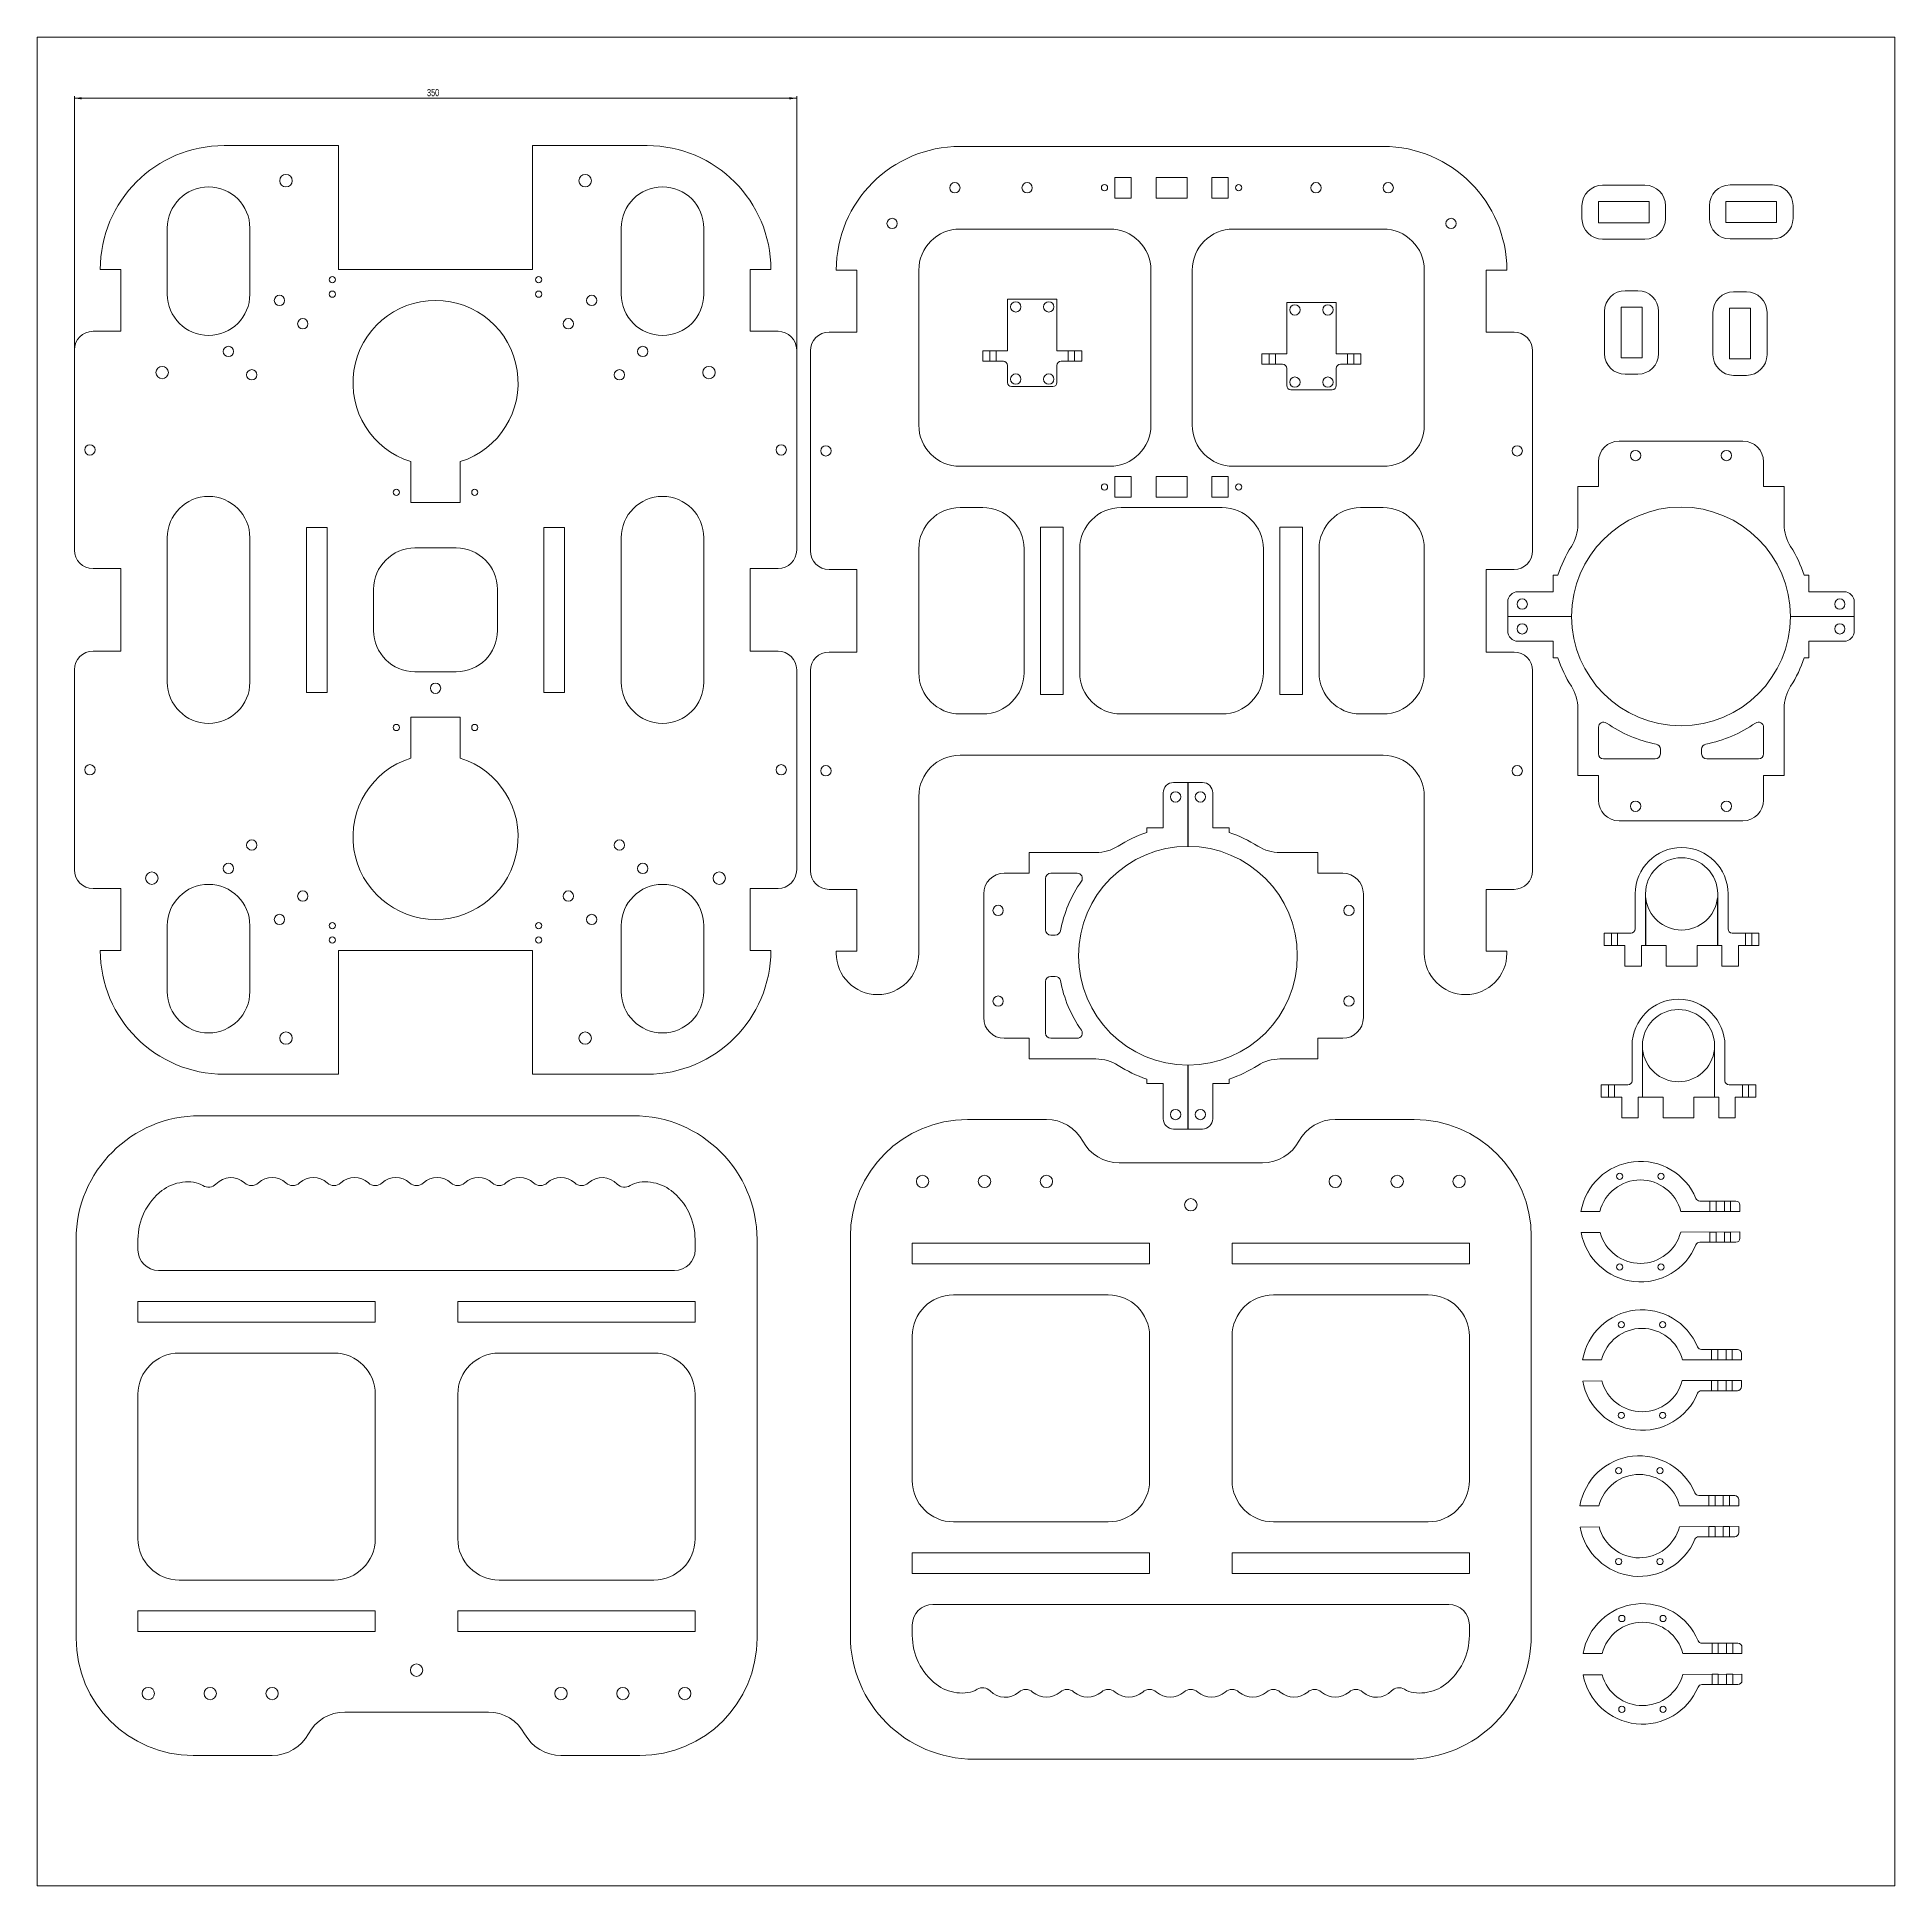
# Model space of a CAD drawing. Header units: millimetres. Extents: x 1 to 901, y 3 to 899.
import ezdxf

# ---------------------------------------------------------------- set-up
doc = ezdxf.new("R2010")
doc.units = ezdxf.units.MM
doc.styles.add('SLDTEXTSTYLE0', font='TXT', dxfattribs={"width": 0.605})
doc.dimstyles.new('SLDDIMSTYLE0', dxfattribs={"dimtxt": 3.5, "dimasz": 3.5, "dimexe": 0, "dimexo": 0.0625, "dimgap": 0.875, "dimtad": 2, "dimrnd": 1e-09, "dimzin": 12, "dimdsep": 46, "dimtxsty": 'SLDTEXTSTYLE0', "dimsah": 1, "dimcen": 0.09, "dimadec": 0, "dimazin": 3, "dimtfac": 1, "dimtdec": 3, "dimtofl": 0, "dimtmove": 0, "dimatfit": 3, "dimfxl": 0, "dimfrac": 2, "dimtolj": 1, "dimtzin": 12, "dimarcsym": 0})

msp = doc.modelspace()

# ---------------------------------------------------------------- blocks, each defined once
blk = doc.blocks.new('_D')
at = {"color": 7, "linetype": 'Continuous', "lineweight": 0}
for p, q in [((19.09, 747.17), (19.09, 870.1)), ((369.09, 869.1), (19.09, 869.1)), ((369.09, 747.17), (369.09, 870.1))]:
    blk.add_line(p, q, dxfattribs=at)
for points in [[(19.09, 869.1), (22.59, 868.56), (22.59, 869.64)], [(369.09, 869.1), (365.59, 869.64), (365.59, 868.56)]]:
    blk.add_solid(points, dxfattribs=at)
at = {"color": 7, "linetype": 'Continuous', "lineweight": 0, "insert": (189.94, 873.61), "char_height": 3.5, "attachment_point": 1, "style": 'SLDTEXTSTYLE0'}
blk.add_mtext('350', dxfattribs=at)

# ---------------------------------------------------------------- dimensions: what is measured, and where the dimension line sits
at = {"color": 7, "linetype": 'Continuous', "lineweight": 0}
dim = msp.add_linear_dim(base=(19.09, 869.097), p1=(369.09, 747.164), p2=(19.09, 747.164), dimstyle='SLDDIMSTYLE0', dxfattribs=at)
dim.commit()
dim.dimension.update_dxf_attribs({"geometry": '_D', "text_midpoint": (193.949, 869.097), "dimtype": 160})

# ---------------------------------------------------------------- linework, layer by layer
at = {"color": 7, "linetype": 'Continuous', "lineweight": 0}
for p, q in [((1.008, 898.718), (901.299, 898.718)), ((1.008, 898.718), (1.008, 2.832)), ((901.299, 898.718), (901.299, 2.832)), ((1.008, 2.832), (901.299, 2.832))]:
    msp.add_line(p, q, dxfattribs=at)
at = {"color": 7, "linetype": 'Continuous', "lineweight": 15}
for p, q in [((147.09, 846.164), (91.59, 846.164)), ((147.09, 786.164), (147.09, 846.164)), ((296.59, 846.164), (241.09, 846.164)), ((241.09, 846.164), (241.09, 786.164)), ((653.273, 845.743), (448.273, 845.743)), ((531.273, 830.743), (523.273, 830.743)), ((523.273, 830.743), (523.273, 820.743)), ((531.273, 820.743), (531.273, 830.743)), ((558.273, 830.743), (543.273, 830.743)), ((543.273, 830.743), (543.273, 820.743)), ((558.273, 820.743), (558.273, 830.743)), ((570.273, 830.743), (570.273, 820.743)), ((578.273, 830.743), (570.273, 830.743)), ((578.273, 820.743), (578.273, 830.743)), ((523.273, 820.743), (531.273, 820.743)), ((543.273, 820.743), (558.273, 820.743)), ((570.273, 820.743), (578.273, 820.743)), ((780.171, 826.998), (759.671, 826.998)), ((841.946, 827.108), (821.446, 827.108)), ((749.671, 816.998), (749.671, 810.798)), ((782.171, 818.998), (757.671, 818.998)), ((757.671, 818.998), (757.671, 808.798)), ((782.171, 808.798), (782.171, 818.998)), ((790.171, 810.798), (790.171, 816.998)), ((811.446, 817.108), (811.446, 810.908)), ((819.446, 819.108), (819.446, 808.908)), ((843.946, 819.108), (819.446, 819.108)), ((843.946, 808.908), (843.946, 819.108)), ((851.946, 810.908), (851.946, 817.108)), ((64.09, 806.164), (64.09, 774.164)), ((104.09, 774.164), (104.09, 806.164)), ((284.09, 806.164), (284.09, 774.164)), ((324.09, 774.164), (324.09, 806.164)), ((520.773, 805.743), (448.273, 805.743)), ((653.273, 805.743), (580.773, 805.743)), ((757.671, 808.798), (782.171, 808.798)), ((819.446, 808.908), (843.946, 808.908)), ((759.671, 800.798), (780.171, 800.798)), ((821.446, 800.908), (841.946, 800.908)), ((31.59, 786.164), (41.59, 786.164)), ((41.59, 786.164), (41.59, 756.164)), ((241.09, 786.164), (147.09, 786.164)), ((346.59, 786.164), (356.59, 786.164)), ((346.59, 756.164), (346.59, 786.164)), ((388.273, 785.743), (398.273, 785.743)), ((398.273, 785.743), (398.273, 755.743)), ((428.273, 785.743), (428.273, 710.743)), ((540.773, 710.743), (540.773, 785.743)), ((560.773, 785.743), (560.773, 710.743)), ((673.273, 710.743), (673.273, 785.743)), ((703.273, 785.743), (713.273, 785.743)), ((703.273, 755.743), (703.273, 785.743)), ((776.805, 775.848), (770.605, 775.848)), ((829.352, 775.327), (823.152, 775.327)), ((495.247, 771.677), (471.247, 771.677)), ((471.247, 771.677), (471.247, 746.677)), ((495.247, 746.677), (495.247, 771.677)), ((630.575, 770.184), (606.575, 770.184)), ((606.575, 770.184), (606.575, 745.184)), ((630.575, 745.184), (630.575, 770.184)), ((760.605, 765.848), (760.605, 745.348)), ((778.805, 767.848), (768.605, 767.848)), ((768.605, 767.848), (768.605, 743.348)), ((778.805, 743.348), (778.805, 767.848)), ((786.805, 745.348), (786.805, 765.848)), ((813.152, 765.327), (813.152, 744.827)), ((821.152, 767.327), (821.152, 742.827)), ((831.352, 767.327), (821.152, 767.327)), ((831.352, 742.827), (831.352, 767.327)), ((839.352, 744.827), (839.352, 765.327)), ((41.59, 756.164), (28.09, 756.164)), ((360.09, 756.164), (346.59, 756.164)), ((398.273, 755.743), (384.773, 755.743)), ((716.773, 755.743), (703.273, 755.743)), ((19.09, 747.164), (19.09, 650.164)), ((369.09, 650.164), (369.09, 747.164)), ((375.773, 746.743), (375.773, 649.743)), ((459.247, 746.677), (459.247, 741.677)), ((471.247, 746.677), (459.247, 746.677)), ((459.247, 741.677), (469.247, 741.677)), ((462.747, 746.677), (462.747, 741.677)), ((462.747, 741.677), (465.747, 741.677)), ((462.756, 746.677), (465.739, 746.677)), ((465.747, 741.677), (465.747, 746.677)), ((471.247, 739.677), (471.247, 731.377)), ((507.247, 746.677), (495.247, 746.677)), ((495.247, 731.377), (495.247, 739.677)), ((497.247, 741.677), (507.247, 741.677)), ((500.747, 746.677), (500.747, 741.677)), ((503.747, 741.677), (500.747, 741.677)), ((500.756, 746.677), (503.739, 746.677)), ((503.747, 741.677), (503.747, 746.677)), ((507.247, 741.677), (507.247, 746.677)), ((606.575, 745.184), (594.575, 745.184)), ((594.575, 745.184), (594.575, 740.184)), ((594.575, 740.184), (604.575, 740.184)), ((598.075, 745.184), (598.075, 740.184)), ((598.075, 740.184), (601.075, 740.184)), ((598.083, 745.184), (601.067, 745.184)), ((601.075, 740.184), (601.075, 745.184)), ((642.575, 745.184), (630.575, 745.184)), ((632.575, 740.184), (642.575, 740.184)), ((636.075, 745.184), (636.075, 740.184)), ((639.075, 740.184), (636.075, 740.184)), ((636.083, 745.184), (639.067, 745.184)), ((639.075, 740.184), (639.075, 745.184)), ((642.575, 740.184), (642.575, 745.184)), ((725.773, 649.743), (725.773, 746.743)), ((768.605, 743.348), (778.805, 743.348)), ((821.152, 742.827), (831.352, 742.827)), ((473.247, 729.377), (493.247, 729.377)), ((606.575, 738.184), (606.575, 729.884)), ((630.575, 729.884), (630.575, 738.184)), ((770.605, 735.348), (776.805, 735.348)), ((823.152, 734.827), (829.352, 734.827)), ((608.575, 727.884), (628.575, 727.884)), ((767.669, 702.981), (827.669, 702.981)), ((182.09, 693.007), (182.09, 673.164)), ((206.09, 673.164), (206.09, 693.007)), ((448.273, 690.743), (520.773, 690.743)), ((531.273, 685.743), (523.273, 685.743)), ((523.273, 685.743), (523.273, 675.743)), ((531.273, 675.743), (531.273, 685.743)), ((543.273, 685.743), (543.273, 675.743)), ((558.273, 685.743), (543.273, 685.743)), ((558.273, 675.743), (558.273, 685.743)), ((570.273, 685.743), (570.273, 675.743)), ((578.273, 685.743), (570.273, 685.743)), ((578.273, 675.743), (578.273, 685.743)), ((580.773, 690.743), (653.273, 690.743)), ((757.669, 680.981), (757.669, 692.981)), ((837.669, 692.981), (837.669, 680.981)), ((523.273, 675.743), (531.273, 675.743)), ((543.273, 675.743), (558.273, 675.743)), ((570.273, 675.743), (578.273, 675.743)), ((747.669, 662.579), (747.669, 680.981)), ((747.669, 680.981), (757.669, 680.981)), ((837.669, 680.981), (847.669, 680.981)), ((847.669, 680.981), (847.669, 662.579)), ((182.09, 673.164), (206.09, 673.164)), ((459.273, 670.743), (448.273, 670.743)), ((575.273, 670.743), (526.273, 670.743)), ((653.273, 670.743), (642.273, 670.743)), ((131.59, 661.164), (131.59, 581.164)), ((141.59, 661.164), (131.59, 661.164)), ((141.59, 581.164), (141.59, 661.164)), ((246.59, 661.164), (246.59, 581.164)), ((256.59, 661.164), (246.59, 661.164)), ((256.59, 581.164), (256.59, 661.164)), ((498.273, 661.243), (487.273, 661.243)), ((487.273, 661.243), (487.273, 580.243)), ((498.273, 580.243), (498.273, 661.243)), ((614.273, 661.243), (603.273, 661.243)), ((603.273, 661.243), (603.273, 580.243)), ((614.273, 580.243), (614.273, 661.243)), ((64.09, 656.164), (64.09, 586.164)), ((104.09, 586.164), (104.09, 656.164)), ((204.09, 651.164), (184.09, 651.164)), ((284.09, 656.164), (284.09, 586.164)), ((324.09, 586.164), (324.09, 656.164)), ((428.273, 650.743), (428.273, 590.743)), ((479.273, 590.743), (479.273, 650.743)), ((506.273, 650.743), (506.273, 590.743)), ((595.273, 590.743), (595.273, 650.743)), ((622.273, 650.743), (622.273, 590.743)), ((673.273, 590.743), (673.273, 650.743)), ((28.09, 641.164), (41.59, 641.164)), ((41.59, 641.164), (41.59, 601.164)), ((346.59, 601.164), (346.59, 641.164)), ((346.59, 641.164), (360.09, 641.164)), ((384.773, 640.743), (398.273, 640.743)), ((398.273, 640.743), (398.273, 600.743)), ((703.273, 600.743), (703.273, 640.743)), ((703.273, 640.743), (716.773, 640.743)), ((164.09, 631.164), (164.09, 611.164)), ((224.09, 611.164), (224.09, 631.164)), ((735.703, 629.981), (735.703, 637.981)), ((735.703, 637.981), (737.928, 637.981)), ((857.41, 637.981), (859.635, 637.981)), ((859.635, 637.981), (859.635, 629.981)), ((713.703, 618.031), (713.703, 624.981)), ((718.703, 629.981), (735.703, 629.981)), ((859.635, 629.981), (876.635, 629.981)), ((881.635, 624.981), (881.635, 618.031)), ((744.669, 618.031), (713.703, 618.031)), ((713.703, 610.981), (713.703, 617.931)), ((713.703, 617.931), (744.669, 617.931)), ((881.635, 618.031), (850.669, 618.031)), ((850.669, 617.931), (881.635, 617.931)), ((881.635, 617.931), (881.635, 610.981)), ((735.703, 605.981), (718.703, 605.981)), ((735.703, 597.981), (735.703, 605.981)), ((876.635, 605.981), (859.635, 605.981)), ((859.635, 605.981), (859.635, 597.981)), ((41.59, 601.164), (28.09, 601.164)), ((360.09, 601.164), (346.59, 601.164)), ((398.273, 600.743), (384.773, 600.743)), ((716.773, 600.743), (703.273, 600.743)), ((737.928, 597.981), (735.703, 597.981)), ((859.635, 597.981), (857.41, 597.981)), ((19.09, 592.164), (19.09, 495.164)), ((184.09, 591.164), (204.09, 591.164)), ((369.09, 495.164), (369.09, 592.164)), ((375.773, 591.743), (375.773, 494.743)), ((725.773, 494.743), (725.773, 591.743)), ((131.59, 581.164), (141.59, 581.164)), ((246.59, 581.164), (256.59, 581.164)), ((487.273, 580.243), (498.273, 580.243)), ((603.273, 580.243), (614.273, 580.243)), ((182.09, 569.164), (182.09, 549.322)), ((206.09, 569.164), (182.09, 569.164)), ((206.09, 549.322), (206.09, 569.164)), ((448.273, 570.743), (459.273, 570.743)), ((526.273, 570.743), (575.273, 570.743)), ((642.273, 570.743), (653.273, 570.743)), ((747.669, 540.981), (747.669, 573.383)), ((847.669, 573.383), (847.669, 540.981)), ((757.669, 551.481), (757.669, 564.278)), ((837.669, 564.278), (837.669, 551.481)), ((448.273, 550.743), (653.273, 550.743)), ((787.669, 553.685), (787.669, 551.481)), ((807.669, 551.481), (807.669, 553.685)), ((757.669, 540.981), (747.669, 540.981)), ((757.669, 528.981), (757.669, 540.981)), ((785.169, 548.981), (760.169, 548.981)), ((835.169, 548.981), (810.169, 548.981)), ((847.669, 540.981), (837.669, 540.981)), ((837.669, 540.981), (837.669, 528.981)), ((546.727, 515.526), (546.727, 532.526)), ((551.727, 537.526), (558.677, 537.526)), ((558.677, 537.526), (558.677, 506.56)), ((558.777, 506.56), (558.777, 537.526)), ((558.777, 537.526), (565.727, 537.526)), ((570.727, 532.526), (570.727, 515.526)), ((428.273, 454.743), (428.273, 530.743)), ((673.273, 530.743), (673.273, 454.743)), ((538.727, 513.301), (538.727, 515.526)), ((538.727, 515.526), (546.727, 515.526)), ((570.727, 515.526), (578.727, 515.526)), ((578.727, 515.526), (578.727, 513.301)), ((827.669, 518.981), (767.669, 518.981)), ((481.727, 493.56), (481.727, 503.56)), ((481.727, 503.56), (514.129, 503.56)), ((603.325, 503.56), (621.727, 503.56)), ((621.727, 503.56), (621.727, 493.56)), ((28.09, 486.164), (41.59, 486.164)), ((41.59, 486.164), (41.59, 456.164)), ((346.59, 486.164), (360.09, 486.164)), ((346.59, 456.164), (346.59, 486.164)), ((469.727, 493.56), (481.727, 493.56)), ((489.727, 466.06), (489.727, 491.06)), ((492.227, 493.56), (505.024, 493.56)), ((621.727, 493.56), (633.727, 493.56)), ((384.773, 485.743), (398.273, 485.743)), ((398.273, 485.743), (398.273, 455.743)), ((459.727, 423.56), (459.727, 483.56)), ((643.727, 483.56), (643.727, 423.56)), ((703.273, 455.743), (703.273, 485.743)), ((703.273, 485.743), (716.773, 485.743)), ((775.454, 483.536), (775.454, 466.536)), ((780.454, 458.536), (780.454, 483.536)), ((780.554, 481.667), (780.554, 458.536)), ((815.354, 458.536), (815.354, 481.667)), ((815.454, 483.536), (815.454, 458.536)), ((820.454, 466.536), (820.454, 483.536)), ((64.09, 468.164), (64.09, 436.164)), ((104.09, 436.164), (104.09, 468.164)), ((284.09, 468.164), (284.09, 436.164)), ((324.09, 436.164), (324.09, 468.164)), ((494.431, 463.56), (492.227, 463.56)), ((773.454, 464.536), (760.454, 464.536)), ((760.454, 464.536), (760.454, 458.536)), ((763.954, 464.536), (763.954, 458.536)), ((766.954, 464.536), (763.954, 464.536)), ((766.954, 458.536), (766.954, 464.536)), ((835.454, 464.536), (822.454, 464.536)), ((828.954, 464.536), (828.954, 458.536)), ((828.954, 464.536), (831.954, 464.536)), ((831.954, 458.536), (831.954, 464.536)), ((835.454, 458.536), (835.454, 464.536)), ((41.59, 456.164), (31.59, 456.164)), ((147.09, 396.164), (147.09, 456.164)), ((147.09, 456.164), (241.09, 456.164)), ((241.09, 456.164), (241.09, 396.164)), ((356.59, 456.164), (346.59, 456.164)), ((388.273, 455.743), (388.273, 454.743)), ((398.273, 455.743), (388.273, 455.743)), ((713.273, 455.743), (703.273, 455.743)), ((713.273, 454.743), (713.273, 455.743)), ((760.454, 458.536), (770.454, 458.536)), ((763.954, 458.536), (766.954, 458.536)), ((770.454, 458.536), (770.454, 448.536)), ((778.454, 448.536), (778.454, 458.536)), ((778.454, 458.536), (780.454, 458.536)), ((780.554, 458.536), (790.454, 458.536)), ((790.454, 458.536), (790.454, 448.536)), ((805.454, 448.536), (805.454, 458.536)), ((805.454, 458.536), (815.354, 458.536)), ((815.454, 458.536), (817.454, 458.536)), ((817.454, 458.536), (817.454, 448.536)), ((825.454, 448.536), (825.454, 458.536)), ((825.454, 458.536), (835.454, 458.536)), ((831.954, 458.536), (828.954, 458.536)), ((492.227, 443.56), (494.431, 443.56)), ((770.454, 448.536), (778.454, 448.536)), ((790.454, 448.536), (805.454, 448.536)), ((817.454, 448.536), (825.454, 448.536)), ((489.727, 416.06), (489.727, 441.06)), ((481.727, 413.56), (469.727, 413.56)), ((481.727, 403.56), (481.727, 413.56)), ((505.024, 413.56), (492.227, 413.56)), ((633.727, 413.56), (621.727, 413.56)), ((621.727, 413.56), (621.727, 403.56)), ((773.953, 409.996), (773.953, 392.996)), ((778.953, 384.996), (778.953, 409.996)), ((779.053, 408.128), (779.053, 384.996)), ((813.853, 384.996), (813.853, 408.128)), ((813.953, 409.996), (813.953, 384.996)), ((818.953, 392.996), (818.953, 409.996)), ((91.59, 396.164), (147.09, 396.164)), ((241.09, 396.164), (296.59, 396.164)), ((514.129, 403.56), (481.727, 403.56)), ((558.677, 400.56), (558.677, 369.593)), ((558.777, 369.593), (558.777, 400.56)), ((621.727, 403.56), (603.325, 403.56)), ((538.727, 391.593), (538.727, 393.819)), ((546.727, 391.593), (538.727, 391.593)), ((546.727, 374.593), (546.727, 391.593)), ((578.727, 391.593), (570.727, 391.593)), ((570.727, 391.593), (570.727, 374.593)), ((578.727, 393.819), (578.727, 391.593)), ((771.953, 390.996), (758.953, 390.996)), ((758.953, 390.996), (758.953, 384.996)), ((762.453, 390.996), (762.453, 384.996)), ((765.453, 390.996), (762.453, 390.996)), ((765.453, 384.996), (765.453, 390.996)), ((833.953, 390.996), (820.953, 390.996)), ((827.453, 390.996), (827.453, 384.996)), ((827.453, 390.996), (830.453, 390.996)), ((830.453, 384.996), (830.453, 390.996)), ((833.953, 384.996), (833.953, 390.996)), ((758.953, 384.996), (768.953, 384.996)), ((762.453, 384.996), (765.453, 384.996)), ((768.953, 384.996), (768.953, 374.996)), ((776.953, 374.996), (776.953, 384.996)), ((776.953, 384.996), (778.953, 384.996)), ((779.053, 384.996), (788.953, 384.996)), ((788.953, 384.996), (788.953, 374.996)), ((803.953, 374.996), (803.953, 384.996)), ((803.953, 384.996), (813.853, 384.996)), ((813.953, 384.996), (815.953, 384.996)), ((815.953, 384.996), (815.953, 374.996)), ((823.953, 374.996), (823.953, 384.996)), ((823.953, 384.996), (833.953, 384.996)), ((830.453, 384.996), (827.453, 384.996)), ((79.869, 376.029), (289.869, 376.029)), ((451.897, 374.22), (490.11, 374.22)), ((558.677, 369.593), (551.727, 369.593)), ((565.727, 369.593), (558.777, 369.593)), ((630.11, 374.22), (668.322, 374.22)), ((768.953, 374.996), (776.953, 374.996)), ((788.953, 374.996), (803.953, 374.996)), ((815.953, 374.996), (823.953, 374.996)), ((525.309, 353.22), (594.91, 353.22)), ((824.197, 334.702), (806.766, 334.702)), ((811.697, 334.702), (811.697, 329.702)), ((811.708, 334.702), (814.686, 334.702)), ((814.697, 329.702), (814.697, 334.702)), ((818.697, 334.702), (818.697, 329.702)), ((818.708, 334.702), (821.686, 334.702)), ((821.697, 329.702), (821.697, 334.702)), ((749.197, 329.702), (758.394, 329.702)), ((797.537, 329.702), (826.197, 329.702)), ((811.697, 329.702), (814.697, 329.702)), ((818.697, 329.702), (821.697, 329.702)), ((826.197, 329.702), (826.197, 332.702)), ((19.869, 122.816), (19.869, 316.029)), ((49.869, 311.029), (49.869, 316.029)), ((319.869, 316.029), (319.869, 311.029)), ((349.869, 316.029), (349.869, 122.816)), ((395.11, 124.22), (395.11, 317.432)), ((725.11, 317.432), (725.11, 124.22)), ((758.465, 319.433), (749.252, 319.396)), ((826.197, 319.702), (797.508, 319.588)), ((811.697, 319.645), (811.697, 314.702)), ((814.697, 314.702), (814.697, 319.657)), ((818.697, 319.672), (818.697, 314.702)), ((821.697, 314.702), (821.697, 319.684)), ((826.197, 316.702), (826.197, 319.702)), ((425.11, 304.22), (425.11, 314.22)), ((425.11, 314.22), (540.11, 314.22)), ((540.11, 314.22), (540.11, 304.22)), ((580.11, 314.22), (695.11, 314.22)), ((580.11, 304.22), (580.11, 314.22)), ((695.11, 314.22), (695.11, 304.22)), ((806.766, 314.702), (824.197, 314.702)), ((811.697, 314.702), (814.697, 314.702)), ((818.697, 314.702), (821.697, 314.702)), ((309.869, 301.029), (59.869, 301.029)), ((540.11, 304.22), (425.11, 304.22)), ((695.11, 304.22), (580.11, 304.22)), ((445.11, 289.22), (520.11, 289.22)), ((600.11, 289.22), (675.11, 289.22)), ((49.869, 286.029), (164.869, 286.029)), ((49.869, 276.029), (49.869, 286.029)), ((164.869, 286.029), (164.869, 276.029)), ((204.869, 286.029), (319.869, 286.029)), ((204.869, 276.029), (204.869, 286.029)), ((319.869, 286.029), (319.869, 276.029)), ((164.869, 276.029), (49.869, 276.029)), ((319.869, 276.029), (204.869, 276.029)), ((425.11, 199.22), (425.11, 269.22)), ((540.11, 269.22), (540.11, 199.22)), ((580.11, 199.22), (580.11, 269.22)), ((695.11, 269.22), (695.11, 199.22)), ((824.986, 262.78), (807.555, 262.78)), ((812.486, 262.78), (812.486, 257.78)), ((812.497, 262.78), (815.475, 262.78)), ((815.486, 257.78), (815.486, 262.78)), ((819.486, 262.78), (819.486, 257.78)), ((819.497, 262.78), (822.475, 262.78)), ((822.486, 257.78), (822.486, 262.78)), ((69.869, 261.029), (144.869, 261.029)), ((224.869, 261.029), (299.869, 261.029)), ((749.986, 257.78), (759.184, 257.78)), ((798.326, 257.78), (826.986, 257.78)), ((812.486, 257.78), (815.486, 257.78)), ((819.486, 257.78), (822.486, 257.78)), ((826.986, 257.78), (826.986, 260.78)), ((759.255, 247.51), (750.041, 247.474)), ((826.986, 247.78), (798.297, 247.666)), ((812.486, 247.722), (812.486, 242.78)), ((815.486, 242.78), (815.486, 247.734)), ((819.486, 247.75), (819.486, 242.78)), ((822.486, 242.78), (822.486, 247.762)), ((826.986, 244.78), (826.986, 247.78)), ((49.869, 171.029), (49.869, 241.029)), ((164.869, 241.029), (164.869, 171.029)), ((204.869, 171.029), (204.869, 241.029)), ((319.869, 241.029), (319.869, 171.029)), ((807.555, 242.78), (824.986, 242.78)), ((812.486, 242.78), (815.486, 242.78)), ((819.486, 242.78), (822.486, 242.78)), ((823.676, 192.002), (806.244, 192.002)), ((811.176, 192.002), (811.176, 187.002)), ((811.187, 192.002), (814.165, 192.002)), ((814.176, 187.002), (814.176, 192.002)), ((818.176, 192.002), (818.176, 187.002)), ((818.187, 192.002), (821.165, 192.002)), ((821.176, 187.002), (821.176, 192.002)), ((825.676, 187.002), (825.676, 190.002)), ((748.676, 187.002), (757.873, 187.002)), ((797.016, 187.002), (825.676, 187.002)), ((811.176, 187.002), (814.176, 187.002)), ((818.176, 187.002), (821.176, 187.002)), ((520.11, 179.22), (445.11, 179.22)), ((675.11, 179.22), (600.11, 179.22)), ((757.944, 176.733), (748.731, 176.696)), ((825.676, 177.002), (796.986, 176.888)), ((806.244, 172.002), (823.676, 172.002)), ((811.176, 176.944), (811.176, 172.002)), ((811.176, 172.002), (814.176, 172.002)), ((814.176, 172.002), (814.176, 176.956)), ((818.176, 176.972), (818.176, 172.002)), ((818.176, 172.002), (821.176, 172.002)), ((821.176, 172.002), (821.176, 176.984)), ((825.676, 174.002), (825.676, 177.002)), ((425.11, 154.22), (425.11, 164.22)), ((425.11, 164.22), (540.11, 164.22)), ((540.11, 164.22), (540.11, 154.22)), ((580.11, 154.22), (580.11, 164.22)), ((580.11, 164.22), (695.11, 164.22)), ((695.11, 164.22), (695.11, 154.22)), ((540.11, 154.22), (425.11, 154.22)), ((695.11, 154.22), (580.11, 154.22)), ((144.869, 151.029), (69.869, 151.029)), ((299.869, 151.029), (224.869, 151.029)), ((49.869, 136.029), (164.869, 136.029)), ((49.869, 126.029), (49.869, 136.029)), ((164.869, 136.029), (164.869, 126.029)), ((204.869, 126.029), (204.869, 136.029)), ((204.869, 136.029), (319.869, 136.029)), ((319.869, 136.029), (319.869, 126.029)), ((435.11, 139.22), (685.11, 139.22)), ((425.11, 124.22), (425.11, 129.22)), ((695.11, 129.22), (695.11, 124.22)), ((164.869, 126.029), (49.869, 126.029)), ((319.869, 126.029), (204.869, 126.029)), ((825.222, 120.391), (807.791, 120.391)), ((812.722, 120.391), (812.722, 115.391)), ((812.733, 120.391), (815.712, 120.391)), ((815.722, 115.391), (815.722, 120.391)), ((819.722, 120.391), (819.722, 115.391)), ((819.733, 120.391), (822.712, 120.391)), ((822.722, 115.391), (822.722, 120.391)), ((827.222, 115.391), (827.222, 118.391)), ((750.222, 115.391), (759.42, 115.391)), ((798.563, 115.391), (827.222, 115.391)), ((812.722, 115.391), (815.722, 115.391)), ((819.722, 115.391), (822.722, 115.391)), ((759.491, 105.121), (750.277, 105.085)), ((827.222, 105.391), (798.533, 105.277)), ((807.791, 100.391), (825.222, 100.391)), ((812.722, 105.333), (812.722, 100.391)), ((812.722, 100.391), (815.722, 100.391)), ((815.722, 100.391), (815.722, 105.345)), ((819.722, 105.361), (819.722, 100.391)), ((819.722, 100.391), (822.722, 100.391)), ((822.722, 100.391), (822.722, 105.373)), ((827.222, 102.391), (827.222, 105.391)), ((219.67, 87.029), (150.069, 87.029)), ((114.869, 66.029), (76.657, 66.029)), ((293.082, 66.029), (254.869, 66.029)), ((665.11, 64.22), (455.11, 64.22))]:
    msp.add_line(p, q, dxfattribs=at)
at = {"color": 7, "linetype": 'Continuous', "lineweight": 15, "flags": 128}
for points in [[(814.697, 319.657), (814.674, 319.656), (814.607, 319.656), (814.496, 319.656), (814.346, 319.655), (814.161, 319.654), (813.947, 319.654), (813.71, 319.653), (813.457, 319.652), (813.197, 319.651), (812.937, 319.65), (812.684, 319.649), (812.447, 319.648), (812.233, 319.647), (812.048, 319.646), (811.898, 319.645), (811.787, 319.645), (811.72, 319.645), (811.697, 319.645), (811.72, 319.645), (811.787, 319.645), (811.898, 319.645), (812.048, 319.646), (812.233, 319.647), (812.447, 319.648), (812.684, 319.649), (812.937, 319.65), (813.197, 319.651), (813.457, 319.652), (813.71, 319.653), (813.947, 319.654), (814.161, 319.654), (814.346, 319.655), (814.496, 319.656), (814.607, 319.656), (814.674, 319.656), (814.697, 319.657)], [(821.697, 319.684), (821.674, 319.684), (821.607, 319.684), (821.496, 319.684), (821.346, 319.683), (821.161, 319.682), (820.947, 319.681), (820.71, 319.68), (820.457, 319.679), (820.197, 319.678), (819.937, 319.677), (819.684, 319.676), (819.447, 319.675), (819.233, 319.675), (819.048, 319.674), (818.898, 319.673), (818.787, 319.673), (818.72, 319.673), (818.697, 319.672), (818.72, 319.673), (818.787, 319.673), (818.898, 319.673), (819.048, 319.674), (819.233, 319.675), (819.447, 319.675), (819.684, 319.676), (819.937, 319.677), (820.197, 319.678), (820.457, 319.679), (820.71, 319.68), (820.947, 319.681), (821.161, 319.682), (821.346, 319.683), (821.496, 319.684), (821.607, 319.684), (821.674, 319.684), (821.697, 319.684)], [(815.486, 247.734), (815.464, 247.734), (815.396, 247.734), (815.285, 247.734), (815.135, 247.733), (814.95, 247.732), (814.736, 247.731), (814.499, 247.73), (814.247, 247.729), (813.986, 247.728), (813.726, 247.727), (813.473, 247.726), (813.236, 247.725), (813.022, 247.725), (812.837, 247.724), (812.687, 247.723), (812.577, 247.723), (812.509, 247.722), (812.486, 247.722), (812.509, 247.722), (812.577, 247.723), (812.687, 247.723), (812.837, 247.724), (813.022, 247.725), (813.236, 247.725), (813.473, 247.726), (813.726, 247.727), (813.986, 247.728), (814.247, 247.729), (814.499, 247.73), (814.736, 247.731), (814.95, 247.732), (815.135, 247.733), (815.285, 247.734), (815.396, 247.734), (815.464, 247.734), (815.486, 247.734)], [(822.486, 247.762), (822.464, 247.762), (822.396, 247.762), (822.285, 247.761), (822.135, 247.761), (821.95, 247.76), (821.736, 247.759), (821.499, 247.758), (821.247, 247.757), (820.986, 247.756), (820.726, 247.755), (820.473, 247.754), (820.236, 247.753), (820.022, 247.752), (819.837, 247.752), (819.687, 247.751), (819.577, 247.751), (819.509, 247.75), (819.486, 247.75), (819.509, 247.75), (819.577, 247.751), (819.687, 247.751), (819.837, 247.752), (820.022, 247.752), (820.236, 247.753), (820.473, 247.754), (820.726, 247.755), (820.986, 247.756), (821.247, 247.757), (821.499, 247.758), (821.736, 247.759), (821.95, 247.76), (822.135, 247.761), (822.285, 247.761), (822.396, 247.762), (822.464, 247.762), (822.486, 247.762)], [(814.176, 176.956), (814.153, 176.956), (814.085, 176.956), (813.975, 176.956), (813.825, 176.955), (813.64, 176.954), (813.426, 176.953), (813.189, 176.953), (812.936, 176.951), (812.676, 176.95), (812.415, 176.949), (812.163, 176.948), (811.926, 176.947), (811.711, 176.947), (811.527, 176.946), (811.377, 176.945), (811.266, 176.945), (811.198, 176.945), (811.176, 176.944), (811.198, 176.945), (811.266, 176.945), (811.377, 176.945), (811.527, 176.946), (811.711, 176.947), (811.926, 176.947), (812.163, 176.948), (812.415, 176.949), (812.676, 176.95), (812.936, 176.951), (813.189, 176.953), (813.426, 176.953), (813.64, 176.954), (813.825, 176.955), (813.975, 176.956), (814.085, 176.956), (814.153, 176.956), (814.176, 176.956)], [(821.176, 176.984), (821.153, 176.984), (821.085, 176.984), (820.975, 176.984), (820.825, 176.983), (820.64, 176.982), (820.426, 176.981), (820.189, 176.98), (819.936, 176.979), (819.676, 176.978), (819.415, 176.977), (819.163, 176.976), (818.926, 176.975), (818.711, 176.974), (818.527, 176.974), (818.377, 176.973), (818.266, 176.973), (818.198, 176.972), (818.176, 176.972), (818.198, 176.972), (818.266, 176.973), (818.377, 176.973), (818.527, 176.974), (818.711, 176.974), (818.926, 176.975), (819.163, 176.976), (819.415, 176.977), (819.676, 176.978), (819.936, 176.979), (820.189, 176.98), (820.426, 176.981), (820.64, 176.982), (820.825, 176.983), (820.975, 176.984), (821.085, 176.984), (821.153, 176.984), (821.176, 176.984)], [(815.722, 105.345), (815.7, 105.345), (815.632, 105.345), (815.522, 105.344), (815.372, 105.344), (815.187, 105.343), (814.972, 105.342), (814.736, 105.341), (814.483, 105.34), (814.222, 105.339), (813.962, 105.338), (813.709, 105.337), (813.472, 105.336), (813.258, 105.335), (813.073, 105.335), (812.923, 105.334), (812.813, 105.334), (812.745, 105.333), (812.722, 105.333), (812.745, 105.333), (812.813, 105.334), (812.923, 105.334), (813.073, 105.335), (813.258, 105.335), (813.472, 105.336), (813.709, 105.337), (813.962, 105.338), (814.222, 105.339), (814.483, 105.34), (814.736, 105.341), (814.972, 105.342), (815.187, 105.343), (815.372, 105.344), (815.522, 105.344), (815.632, 105.345), (815.7, 105.345), (815.722, 105.345)], [(822.722, 105.373), (822.7, 105.373), (822.632, 105.373), (822.522, 105.372), (822.372, 105.372), (822.187, 105.371), (821.972, 105.37), (821.736, 105.369), (821.483, 105.368), (821.222, 105.367), (820.962, 105.366), (820.709, 105.365), (820.472, 105.364), (820.258, 105.363), (820.073, 105.362), (819.923, 105.362), (819.813, 105.361), (819.745, 105.361), (819.722, 105.361), (819.745, 105.361), (819.813, 105.361), (819.923, 105.362), (820.073, 105.362), (820.258, 105.363), (820.472, 105.364), (820.709, 105.365), (820.962, 105.366), (821.222, 105.367), (821.483, 105.368), (821.736, 105.369), (821.972, 105.37), (822.187, 105.371), (822.372, 105.372), (822.522, 105.372), (822.632, 105.373), (822.7, 105.373), (822.722, 105.373)]]:
    msp.add_lwpolyline(points, dxfattribs=at)
at = {"color": 7, "linetype": 'Continuous', "lineweight": 15}
for centre, radius in [((121.59, 829.164), 3), ((121.59, 829.164), 3), ((266.59, 829.164), 3), ((266.59, 829.164), 3), ((445.773, 825.743), 2.5), ((445.773, 825.743), 2.5), ((480.773, 825.743), 2.5), ((480.773, 825.743), 2.5), ((518.273, 825.743), 1.5), ((518.273, 825.743), 1.5), ((583.273, 825.743), 1.5), ((583.273, 825.743), 1.5), ((620.773, 825.743), 2.5), ((620.773, 825.743), 2.5), ((655.773, 825.743), 2.5), ((655.773, 825.743), 2.5), ((415.343, 808.451), 2.5), ((415.343, 808.451), 2.5), ((686.203, 808.451), 2.5), ((686.203, 808.451), 2.5), ((144.09, 781.164), 1.5), ((144.09, 781.164), 1.5), ((144.09, 774.164), 1.5), ((144.09, 774.164), 1.5), ((244.09, 781.164), 1.5), ((244.09, 781.164), 1.5), ((244.09, 774.164), 1.5), ((244.09, 774.164), 1.5), ((118.433, 771.167), 2.5), ((118.433, 771.167), 2.5), ((269.747, 771.167), 2.5), ((269.747, 771.167), 2.5), ((475.247, 768.023), 2.5), ((475.247, 768.023), 2.5), ((491.247, 768.023), 2.5), ((491.247, 768.023), 2.5), ((610.575, 766.529), 2.5), ((610.575, 766.529), 2.5), ((626.575, 766.529), 2.5), ((626.575, 766.529), 2.5), ((129.747, 759.853), 2.5), ((129.747, 759.853), 2.5), ((258.433, 759.853), 2.5), ((258.433, 759.853), 2.5), ((93.684, 746.418), 2.5), ((93.684, 746.418), 2.5), ((294.495, 746.418), 2.5), ((294.495, 746.418), 2.5), ((61.59, 736.164), 3), ((61.59, 736.164), 3), ((326.59, 736.164), 3), ((326.59, 736.164), 3), ((104.998, 735.104), 2.5), ((104.998, 735.104), 2.5), ((283.182, 735.104), 2.5), ((283.182, 735.104), 2.5), ((475.247, 733.023), 2.5), ((475.247, 733.023), 2.5), ((491.247, 733.023), 2.5), ((491.247, 733.023), 2.5), ((610.575, 731.529), 2.5), ((610.575, 731.529), 2.5), ((626.575, 731.529), 2.5), ((626.575, 731.529), 2.5), ((26.59, 698.664), 2.5), ((26.59, 698.664), 2.5), ((361.59, 698.664), 2.5), ((361.59, 698.664), 2.5), ((383.273, 698.243), 2.5), ((383.273, 698.243), 2.5), ((718.273, 698.243), 2.5), ((718.273, 698.243), 2.5), ((775.669, 695.981), 2.5), ((775.669, 695.981), 2.5), ((819.669, 695.981), 2.5), ((819.669, 695.981), 2.5), ((175.09, 678.164), 1.5), ((175.09, 678.164), 1.5), ((213.09, 678.164), 1.5), ((213.09, 678.164), 1.5), ((518.273, 680.743), 1.5), ((518.273, 680.743), 1.5), ((583.273, 680.743), 1.5), ((583.273, 680.743), 1.5), ((720.703, 623.981), 2.5), ((720.703, 623.981), 2.5), ((874.635, 623.981), 2.5), ((874.635, 623.981), 2.5), ((720.703, 611.981), 2.5), ((720.703, 611.981), 2.5), ((874.635, 611.981), 2.5), ((874.635, 611.981), 2.5), ((194.09, 583.164), 2.5), ((194.09, 583.164), 2.5), ((175.09, 564.164), 1.5), ((175.09, 564.164), 1.5), ((213.09, 564.164), 1.5), ((213.09, 564.164), 1.5), ((26.59, 543.664), 2.5), ((26.59, 543.664), 2.5), ((361.59, 543.664), 2.5), ((361.59, 543.664), 2.5), ((383.273, 543.243), 2.5), ((383.273, 543.243), 2.5), ((718.273, 543.243), 2.5), ((718.273, 543.243), 2.5), ((552.727, 530.526), 2.5), ((552.727, 530.526), 2.5), ((564.727, 530.526), 2.5), ((564.727, 530.526), 2.5), ((775.669, 525.981), 2.5), ((775.669, 525.981), 2.5), ((819.669, 525.981), 2.5), ((819.669, 525.981), 2.5), ((104.998, 507.224), 2.5), ((104.998, 507.224), 2.5), ((283.182, 507.224), 2.5), ((283.182, 507.224), 2.5), ((93.684, 495.91), 2.5), ((93.684, 495.91), 2.5), ((294.495, 495.91), 2.5), ((294.495, 495.91), 2.5), ((56.59, 491.164), 3), ((56.59, 491.164), 3), ((331.59, 491.164), 3), ((331.59, 491.164), 3), ((129.747, 482.475), 2.5), ((129.747, 482.475), 2.5), ((258.433, 482.475), 2.5), ((258.433, 482.475), 2.5), ((466.727, 475.56), 2.5), ((466.727, 475.56), 2.5), ((636.727, 475.56), 2.5), ((636.727, 475.56), 2.5), ((118.433, 471.161), 2.5), ((118.433, 471.161), 2.5), ((144.09, 468.164), 1.5), ((144.09, 468.164), 1.5), ((244.09, 468.164), 1.5), ((244.09, 468.164), 1.5), ((269.747, 471.161), 2.5), ((269.747, 471.161), 2.5), ((144.09, 461.164), 1.5), ((144.09, 461.164), 1.5), ((244.09, 461.164), 1.5), ((244.09, 461.164), 1.5), ((466.727, 431.56), 2.5), ((466.727, 431.56), 2.5), ((636.727, 431.56), 2.5), ((636.727, 431.56), 2.5), ((121.59, 413.664), 3), ((121.59, 413.664), 3), ((266.59, 413.664), 3), ((266.59, 413.664), 3), ((552.727, 376.593), 2.5), ((552.727, 376.593), 2.5), ((564.727, 376.593), 2.5), ((564.727, 376.593), 2.5), ((430.11, 344.22), 3), ((430.11, 344.22), 3), ((460.11, 344.22), 3), ((460.11, 344.22), 3), ((490.11, 344.22), 3), ((490.11, 344.22), 3), ((630.11, 344.22), 3), ((630.11, 344.22), 3), ((660.11, 344.22), 3), ((660.11, 344.22), 3), ((690.11, 344.22), 3), ((690.11, 344.22), 3), ((767.966, 346.702), 1.5), ((767.966, 346.702), 1.5), ((787.966, 346.702), 1.5), ((787.966, 346.702), 1.5), ((560.11, 332.887), 3), ((560.11, 332.887), 3), ((767.966, 302.702), 1.5), ((767.966, 302.702), 1.5), ((787.966, 302.702), 1.5), ((787.966, 302.702), 1.5), ((768.755, 274.78), 1.5), ((768.755, 274.78), 1.5), ((788.755, 274.78), 1.5), ((788.755, 274.78), 1.5), ((768.755, 230.78), 1.5), ((768.755, 230.78), 1.5), ((788.755, 230.78), 1.5), ((788.755, 230.78), 1.5), ((767.444, 204.002), 1.5), ((767.444, 204.002), 1.5), ((787.444, 204.002), 1.5), ((787.444, 204.002), 1.5), ((767.444, 160.002), 1.5), ((767.444, 160.002), 1.5), ((787.444, 160.002), 1.5), ((787.444, 160.002), 1.5), ((768.991, 132.391), 1.5), ((768.991, 132.391), 1.5), ((788.991, 132.391), 1.5), ((788.991, 132.391), 1.5), ((184.869, 107.361), 3), ((184.869, 107.361), 3), ((54.869, 96.029), 3), ((54.869, 96.029), 3), ((84.869, 96.029), 3), ((84.869, 96.029), 3), ((114.869, 96.029), 3), ((114.869, 96.029), 3), ((254.869, 96.029), 3), ((254.869, 96.029), 3), ((284.869, 96.029), 3), ((284.869, 96.029), 3), ((314.869, 96.029), 3), ((314.869, 96.029), 3), ((768.991, 88.391), 1.5), ((768.991, 88.391), 1.5), ((788.991, 88.391), 1.5), ((788.991, 88.391), 1.5)]:
    msp.add_circle(centre, radius, dxfattribs=at)
for centre, radius, start, end in [((91.59, 786.164), 60, 90, 180), ((91.59, 786.164), 60, 90, 180), ((296.59, 786.164), 60, 0, 90), ((296.59, 786.164), 60, 0, 90), ((448.273, 785.743), 60, 90, 180), ((448.273, 785.743), 60, 90, 180), ((653.273, 785.743), 60, 0, 90), ((653.273, 785.743), 60, 0, 90), ((84.09, 806.164), 20, 0, 180), ((84.09, 806.164), 20, 0, 180), ((304.09, 806.164), 20, 0, 180), ((304.09, 806.164), 20, 0, 180), ((759.671, 816.998), 10, 90, 180), ((759.671, 816.998), 10, 90, 180), ((780.171, 816.998), 10, 0, 90), ((780.171, 816.998), 10, 0, 90), ((821.446, 817.108), 10, 90, 180), ((821.446, 817.108), 10, 90, 180), ((841.946, 817.108), 10, 0, 90), ((841.946, 817.108), 10, 0, 90), ((759.671, 810.798), 10, 180, 270), ((759.671, 810.798), 10, 180, 270), ((780.171, 810.798), 10, 270, 0), ((780.171, 810.798), 10, 270, 0), ((821.446, 810.908), 10, 180, 270), ((821.446, 810.908), 10, 180, 270), ((841.946, 810.908), 10, 270, 0), ((841.946, 810.908), 10, 270, 0), ((448.273, 785.743), 20, 90, 180), ((448.273, 785.743), 20, 90, 180), ((520.773, 785.743), 20, 0, 90), ((520.773, 785.743), 20, 0, 90), ((580.773, 785.743), 20, 90, 180), ((580.773, 785.743), 20, 90, 180), ((653.273, 785.743), 20, 0, 90), ((653.273, 785.743), 20, 0, 90), ((770.605, 765.848), 10, 90, 180), ((770.605, 765.848), 10, 90, 180), ((776.805, 765.848), 10, 0, 90), ((776.805, 765.848), 10, 0, 90), ((823.152, 765.327), 10, 90, 180), ((823.152, 765.327), 10, 90, 180), ((829.352, 765.327), 10, 0, 90), ((829.352, 765.327), 10, 0, 90), ((84.09, 774.164), 20, 180, 0), ((84.09, 774.164), 20, 180, 0), ((194.09, 731.164), 40, 287.457603, 252.542397), ((194.09, 731.164), 40, 287.457603, 252.542397), ((304.09, 774.164), 20, 180, 0), ((304.09, 774.164), 20, 180, 0), ((28.09, 747.164), 9, 90, 180), ((28.09, 747.164), 9, 90, 180), ((360.09, 747.164), 9, 0, 90), ((360.09, 747.164), 9, 0, 90), ((384.773, 746.743), 9, 90, 180), ((384.773, 746.743), 9, 90, 180), ((716.773, 746.743), 9, 0, 90), ((716.773, 746.743), 9, 0, 90), ((469.247, 739.677), 2, 0, 90), ((469.247, 739.677), 2, 0, 90), ((497.247, 739.677), 2, 90, 180), ((497.247, 739.677), 2, 90, 180), ((604.575, 738.184), 2, 0, 90), ((604.575, 738.184), 2, 0, 90), ((632.575, 738.184), 2, 90, 180), ((632.575, 738.184), 2, 90, 180), ((770.605, 745.348), 10, 180, 270), ((770.605, 745.348), 10, 180, 270), ((776.805, 745.348), 10, 270, 0), ((776.805, 745.348), 10, 270, 0), ((823.152, 744.827), 10, 180, 270), ((823.152, 744.827), 10, 180, 270), ((829.352, 744.827), 10, 270, 0), ((829.352, 744.827), 10, 270, 0), ((473.247, 731.377), 2, 180, 270), ((473.247, 731.377), 2, 180, 270), ((493.247, 731.377), 2, 270, 0), ((493.247, 731.377), 2, 270, 0), ((608.575, 729.884), 2, 180, 270), ((608.575, 729.884), 2, 180, 270), ((628.575, 729.884), 2, 270, 0), ((628.575, 729.884), 2, 270, 0), ((448.273, 710.743), 20, 180, 270), ((448.273, 710.743), 20, 180, 270), ((520.773, 710.743), 20, 270, 0), ((520.773, 710.743), 20, 270, 0), ((580.773, 710.743), 20, 180, 270), ((580.773, 710.743), 20, 180, 270), ((653.273, 710.743), 20, 270, 0), ((653.273, 710.743), 20, 270, 0), ((767.669, 692.981), 10, 90, 180), ((767.669, 692.981), 10, 90, 180), ((827.669, 692.981), 10, 0, 90), ((827.669, 692.981), 10, 0, 90), ((84.09, 656.164), 20, 0, 180), ((84.09, 656.164), 20, 0, 180), ((304.09, 656.164), 20, 0, 180), ((304.09, 656.164), 20, 0, 180), ((448.273, 650.743), 20, 90, 180), ((448.273, 650.743), 20, 90, 180), ((459.273, 650.743), 20, 0, 90), ((459.273, 650.743), 20, 0, 90), ((526.273, 650.743), 20, 90, 180), ((526.273, 650.743), 20, 90, 180), ((575.273, 650.743), 20, 0, 90), ((575.273, 650.743), 20, 0, 90), ((642.273, 650.743), 20, 90, 180), ((642.273, 650.743), 20, 90, 180), ((653.273, 650.743), 20, 0, 90), ((653.273, 650.743), 20, 0, 90), ((797.669, 617.981), 53, 0.054053, 179.945947), ((797.669, 617.981), 53, 0.054053, 179.945947), ((727.669, 662.579), 20, 327.498086, 0), ((727.669, 662.579), 20, 327.498086, 0), ((867.669, 662.579), 20, 180, 212.501914), ((867.669, 662.579), 20, 180, 212.501914), ((28.09, 650.164), 9, 180, 270), ((28.09, 650.164), 9, 180, 270), ((184.09, 631.164), 20, 90, 180), ((184.09, 631.164), 20, 90, 180), ((204.09, 631.164), 20, 0, 90), ((204.09, 631.164), 20, 0, 90), ((360.09, 650.164), 9, 270, 0), ((360.09, 650.164), 9, 270, 0), ((384.773, 649.743), 9, 180, 270), ((384.773, 649.743), 9, 180, 270), ((716.773, 649.743), 9, 270, 0), ((716.773, 649.743), 9, 270, 0), ((797.669, 617.981), 63, 147.498086, 161.490595), ((797.669, 617.981), 63, 147.498086, 161.490595), ((797.669, 617.981), 63, 18.509405, 32.501914), ((797.669, 617.981), 63, 18.509405, 32.501914), ((718.703, 624.981), 5, 90, 180), ((718.703, 624.981), 5, 90, 180), ((876.635, 624.981), 5, 0, 90), ((876.635, 624.981), 5, 0, 90), ((797.669, 617.981), 53, 180.054053, 359.945947), ((797.669, 617.981), 53, 180.054053, 359.945947), ((184.09, 611.164), 20, 180, 270), ((184.09, 611.164), 20, 180, 270), ((204.09, 611.164), 20, 270, 0), ((204.09, 611.164), 20, 270, 0), ((718.703, 610.981), 5, 180, 270), ((718.703, 610.981), 5, 180, 270), ((876.635, 610.981), 5, 270, 0), ((876.635, 610.981), 5, 270, 0), ((28.09, 592.164), 9, 90, 180), ((28.09, 592.164), 9, 90, 180), ((360.09, 592.164), 9, 0, 90), ((360.09, 592.164), 9, 0, 90), ((384.773, 591.743), 9, 90, 180), ((384.773, 591.743), 9, 90, 180), ((716.773, 591.743), 9, 0, 90), ((716.773, 591.743), 9, 0, 90), ((797.669, 617.981), 63, 198.509405, 212.501914), ((797.669, 617.981), 63, 198.509405, 212.501914), ((797.669, 617.981), 63, 327.498086, 341.490595), ((797.669, 617.981), 63, 327.498086, 341.490595), ((84.09, 586.164), 20, 180, 0), ((84.09, 586.164), 20, 180, 0), ((304.09, 586.164), 20, 180, 0), ((304.09, 586.164), 20, 180, 0), ((448.273, 590.743), 20, 180, 270), ((448.273, 590.743), 20, 180, 270), ((459.273, 590.743), 20, 270, 0), ((459.273, 590.743), 20, 270, 0), ((526.273, 590.743), 20, 180, 270), ((526.273, 590.743), 20, 180, 270), ((575.273, 590.743), 20, 270, 0), ((575.273, 590.743), 20, 270, 0), ((642.273, 590.743), 20, 180, 270), ((642.273, 590.743), 20, 180, 270), ((653.273, 590.743), 20, 270, 0), ((653.273, 590.743), 20, 270, 0), ((727.669, 573.383), 20, 0, 32.501914), ((727.669, 573.383), 20, 0, 32.501914), ((867.669, 573.383), 20, 147.498086, 180), ((867.669, 573.383), 20, 147.498086, 180), ((760.169, 564.278), 2.5, 55.073923, 180), ((760.169, 564.278), 2.5, 55.073923, 180), ((797.669, 617.981), 63, 235.073923, 258.998208), ((797.669, 617.981), 63, 235.073923, 258.998208), ((797.669, 617.981), 63, 281.001792, 304.926077), ((797.669, 617.981), 63, 281.001792, 304.926077), ((835.169, 564.278), 2.5, 0, 124.926077), ((835.169, 564.278), 2.5, 0, 124.926077), ((194.09, 511.164), 40, 107.457603, 72.542397), ((194.09, 511.164), 40, 107.457603, 72.542397), ((448.273, 530.743), 20, 90, 180), ((448.273, 530.743), 20, 90, 180), ((653.273, 530.743), 20, 0, 90), ((653.273, 530.743), 20, 0, 90), ((760.169, 551.481), 2.5, 180, 270), ((760.169, 551.481), 2.5, 180, 270), ((785.169, 551.481), 2.5, 270, 0), ((785.169, 551.481), 2.5, 270, 0), ((785.169, 553.685), 2.5, 0, 78.998208), ((785.169, 553.685), 2.5, 0, 78.998208), ((810.169, 553.685), 2.5, 101.001792, 180), ((810.169, 553.685), 2.5, 101.001792, 180), ((810.169, 551.481), 2.5, 180, 270), ((810.169, 551.481), 2.5, 180, 270), ((835.169, 551.481), 2.5, 270, 0), ((835.169, 551.481), 2.5, 270, 0), ((551.727, 532.526), 5, 90, 180), ((551.727, 532.526), 5, 90, 180), ((565.727, 532.526), 5, 0, 90), ((565.727, 532.526), 5, 0, 90), ((767.669, 528.981), 10, 180, 270), ((767.669, 528.981), 10, 180, 270), ((827.669, 528.981), 10, 270, 0), ((827.669, 528.981), 10, 270, 0), ((558.727, 453.56), 63, 108.509405, 122.501914), ((558.727, 453.56), 63, 108.509405, 122.501914), ((558.727, 453.56), 63, 57.498086, 71.490595), ((558.727, 453.56), 63, 57.498086, 71.490595), ((558.727, 453.56), 53, 90.054053, 269.945947), ((558.727, 453.56), 53, 90.054053, 269.945947), ((514.129, 523.56), 20, 270, 302.501914), ((514.129, 523.56), 20, 270, 302.501914), ((558.727, 453.56), 53, 270.054053, 89.945947), ((558.727, 453.56), 53, 270.054053, 89.945947), ((603.325, 523.56), 20, 237.498086, 270), ((603.325, 523.56), 20, 237.498086, 270), ((797.954, 483.536), 22.5, 0, 180), ((797.954, 483.536), 22.5, 0, 180), ((28.09, 495.164), 9, 180, 270), ((28.09, 495.164), 9, 180, 270), ((360.09, 495.164), 9, 270, 0), ((360.09, 495.164), 9, 270, 0), ((797.954, 483.536), 17.5, 0, 180), ((797.954, 483.536), 17.5, 0, 180), ((84.09, 468.164), 20, 0, 180), ((84.09, 468.164), 20, 0, 180), ((304.09, 468.164), 20, 0, 180), ((304.09, 468.164), 20, 0, 180), ((384.773, 494.743), 9, 180, 270), ((384.773, 494.743), 9, 180, 270), ((469.727, 483.56), 10, 90, 180), ((469.727, 483.56), 10, 90, 180), ((492.227, 491.06), 2.5, 90, 180), ((492.227, 491.06), 2.5, 90, 180), ((558.727, 453.56), 63, 145.073923, 168.998208), ((558.727, 453.56), 63, 145.073923, 168.998208), ((505.024, 491.06), 2.5, 325.073923, 90), ((505.024, 491.06), 2.5, 325.073923, 90), ((633.727, 483.56), 10, 0, 90), ((633.727, 483.56), 10, 0, 90), ((716.773, 494.743), 9, 270, 0), ((716.773, 494.743), 9, 270, 0), ((797.954, 483.536), 17.5, 186.128097, 353.871903), ((797.954, 483.536), 17.5, 186.128097, 353.871903), ((492.227, 466.06), 2.5, 180, 270), ((492.227, 466.06), 2.5, 180, 270), ((494.431, 466.06), 2.5, 270, 348.998208), ((494.431, 466.06), 2.5, 270, 348.998208), ((773.454, 466.536), 2, 270, 0), ((773.454, 466.536), 2, 270, 0), ((822.454, 466.536), 2, 180, 270), ((822.454, 466.536), 2, 180, 270), ((91.59, 456.164), 60, 180, 270), ((91.59, 456.164), 60, 180, 270), ((296.59, 456.164), 60, 270, 0), ((296.59, 456.164), 60, 270, 0), ((408.273, 454.743), 20, 180, 0), ((408.273, 454.743), 20, 180, 0), ((693.273, 454.743), 20, 180, 0), ((693.273, 454.743), 20, 180, 0), ((492.227, 441.06), 2.5, 90, 180), ((492.227, 441.06), 2.5, 90, 180), ((494.431, 441.06), 2.5, 11.001792, 90), ((494.431, 441.06), 2.5, 11.001792, 90), ((558.727, 453.56), 63, 191.001792, 214.926077), ((558.727, 453.56), 63, 191.001792, 214.926077), ((84.09, 436.164), 20, 180, 0), ((84.09, 436.164), 20, 180, 0), ((304.09, 436.164), 20, 180, 0), ((304.09, 436.164), 20, 180, 0), ((796.453, 409.996), 22.5, 0, 180), ((796.453, 409.996), 22.5, 0, 180), ((469.727, 423.56), 10, 180, 270), ((469.727, 423.56), 10, 180, 270), ((633.727, 423.56), 10, 270, 0), ((633.727, 423.56), 10, 270, 0), ((796.453, 409.996), 17.5, 0, 180), ((796.453, 409.996), 17.5, 0, 180), ((492.227, 416.06), 2.5, 180, 270), ((492.227, 416.06), 2.5, 180, 270), ((505.024, 416.06), 2.5, 270, 34.926077), ((505.024, 416.06), 2.5, 270, 34.926077), ((796.453, 409.996), 17.5, 186.128097, 353.871903), ((796.453, 409.996), 17.5, 186.128097, 353.871903), ((514.129, 383.56), 20, 57.498086, 90), ((514.129, 383.56), 20, 57.498086, 90), ((558.727, 453.56), 63, 237.498086, 251.490595), ((558.727, 453.56), 63, 237.498086, 251.490595), ((558.727, 453.56), 63, 288.509405, 302.501914), ((558.727, 453.56), 63, 288.509405, 302.501914), ((603.325, 383.56), 20, 90, 122.501914), ((603.325, 383.56), 20, 90, 122.501914), ((771.953, 392.996), 2, 270, 0), ((771.953, 392.996), 2, 270, 0), ((820.953, 392.996), 2, 180, 270), ((820.953, 392.996), 2, 180, 270), ((79.869, 316.029), 60, 90, 180), ((79.869, 316.029), 60, 90, 180), ((289.869, 316.029), 60, 0, 90), ((289.869, 316.029), 60, 0, 90), ((451.897, 317.432), 56.788, 90, 180), ((451.897, 317.432), 56.788, 90, 180), ((490.11, 354.22), 20, 28.35935, 90), ((490.11, 354.22), 20, 28.35935, 90), ((551.727, 374.593), 5, 180, 270), ((551.727, 374.593), 5, 180, 270), ((565.727, 374.593), 5, 270, 0), ((565.727, 374.593), 5, 270, 0), ((630.11, 354.22), 20, 90, 151.64065), ((630.11, 354.22), 20, 90, 151.64065), ((668.322, 317.432), 56.788, 0, 90), ((668.322, 317.432), 56.788, 0, 90), ((525.309, 373.22), 20, 208.35935, 270), ((525.309, 373.22), 20, 208.35935, 270), ((594.91, 373.22), 20, 270, 331.64065), ((594.91, 373.22), 20, 270, 331.64065), ((777.966, 324.702), 29.2, 22.619865, 170.140491), ((777.966, 324.702), 29.2, 22.619865, 170.140491), ((84.028, 346.396), 5, 237.666117, 316.280741), ((84.028, 346.396), 5, 237.666117, 316.280741), ((94.869, 336.029), 10, 48.189685, 136.280741), ((94.869, 336.029), 10, 48.189685, 136.280741), ((104.869, 347.209), 5, 228.189685, 311.810315), ((104.869, 347.209), 5, 228.189685, 311.810315), ((114.869, 336.029), 10, 48.189685, 131.810315), ((114.869, 336.029), 10, 48.189685, 131.810315), ((124.869, 347.209), 5, 228.189685, 311.810315), ((124.869, 347.209), 5, 228.189685, 311.810315), ((134.869, 336.029), 10, 48.189685, 131.810315), ((134.869, 336.029), 10, 48.189685, 131.810315), ((144.869, 347.209), 5, 228.189685, 311.810315), ((144.869, 347.209), 5, 228.189685, 311.810315), ((154.869, 336.029), 10, 48.189685, 131.810315), ((154.869, 336.029), 10, 48.189685, 131.810315), ((164.869, 347.209), 5, 228.189685, 311.810315), ((164.869, 347.209), 5, 228.189685, 311.810315), ((174.869, 336.029), 10, 48.189685, 131.810315), ((174.869, 336.029), 10, 48.189685, 131.810315), ((184.869, 347.209), 5, 228.189685, 311.810315), ((184.869, 347.209), 5, 228.189685, 311.810315), ((194.869, 336.029), 10, 48.189685, 131.810315), ((194.869, 336.029), 10, 48.189685, 131.810315), ((204.869, 347.209), 5, 228.189685, 311.810315), ((204.869, 347.209), 5, 228.189685, 311.810315), ((214.869, 336.029), 10, 48.189685, 131.810315), ((214.869, 336.029), 10, 48.189685, 131.810315), ((224.869, 347.209), 5, 228.189685, 311.810315), ((224.869, 347.209), 5, 228.189685, 311.810315), ((234.869, 336.029), 10, 48.189685, 131.810315), ((234.869, 336.029), 10, 48.189685, 131.810315), ((244.869, 347.209), 5, 228.189685, 311.810315), ((244.869, 347.209), 5, 228.189685, 311.810315), ((254.869, 336.029), 10, 48.189685, 131.810315), ((254.869, 336.029), 10, 48.189685, 131.810315), ((264.869, 347.209), 5, 228.189685, 311.810315), ((264.869, 347.209), 5, 228.189685, 311.810315), ((274.869, 336.029), 10, 43.719259, 131.810315), ((274.869, 336.029), 10, 43.719259, 131.810315), ((285.71, 346.396), 5, 223.719259, 302.333883), ((285.71, 346.396), 5, 223.719259, 302.333883), ((777.966, 324.702), 20.2, 14.331088, 165.668912), ((777.966, 324.702), 20.2, 14.331088, 165.668912), ((79.869, 316.029), 30, 127.764134, 180), ((79.869, 316.029), 30, 127.764134, 180), ((289.869, 316.029), 30, 0, 52.235866), ((289.869, 316.029), 30, 0, 52.235866), ((806.766, 336.702), 2, 202.619865, 270), ((806.766, 336.702), 2, 202.619865, 270), ((824.197, 332.702), 2, 0, 90), ((824.197, 332.702), 2, 0, 90), ((777.966, 324.702), 29.2, 190.470337, 337.380135), ((777.966, 324.702), 29.2, 190.470337, 337.380135), ((777.966, 324.702), 20.2, 195.12213, 345.334197), ((777.966, 324.702), 20.2, 195.12213, 345.334197), ((824.197, 316.702), 2, 270, 0), ((824.197, 316.702), 2, 270, 0), ((59.869, 311.029), 10, 180, 270), ((59.869, 311.029), 10, 180, 270), ((309.869, 311.029), 10, 270, 0), ((309.869, 311.029), 10, 270, 0), ((806.766, 312.702), 2, 90, 157.380135), ((806.766, 312.702), 2, 90, 157.380135), ((445.11, 269.22), 20, 90, 180), ((445.11, 269.22), 20, 90, 180), ((520.11, 269.22), 20, 0, 90), ((520.11, 269.22), 20, 0, 90), ((600.11, 269.22), 20, 90, 180), ((600.11, 269.22), 20, 90, 180), ((675.11, 269.22), 20, 0, 90), ((675.11, 269.22), 20, 0, 90), ((778.755, 252.78), 29.2, 22.619865, 170.140491), ((778.755, 252.78), 29.2, 22.619865, 170.140491), ((778.755, 252.78), 20.2, 14.331088, 165.668912), ((778.755, 252.78), 20.2, 14.331088, 165.668912), ((807.555, 264.78), 2, 202.619865, 270), ((807.555, 264.78), 2, 202.619865, 270), ((824.986, 260.78), 2, 0, 90), ((824.986, 260.78), 2, 0, 90), ((69.869, 241.029), 20, 90, 180), ((69.869, 241.029), 20, 90, 180), ((144.869, 241.029), 20, 0, 90), ((144.869, 241.029), 20, 0, 90), ((224.869, 241.029), 20, 90, 180), ((224.869, 241.029), 20, 90, 180), ((299.869, 241.029), 20, 0, 90), ((299.869, 241.029), 20, 0, 90), ((778.755, 252.78), 29.2, 190.470337, 337.380135), ((778.755, 252.78), 29.2, 190.470337, 337.380135), ((778.755, 252.78), 20.2, 195.12213, 345.334197), ((778.755, 252.78), 20.2, 195.12213, 345.334197), ((824.986, 244.78), 2, 270, 0), ((824.986, 244.78), 2, 270, 0), ((807.555, 240.78), 2, 90, 157.380135), ((807.555, 240.78), 2, 90, 157.380135), ((777.444, 182.002), 29.2, 22.619865, 170.140491), ((777.444, 182.002), 29.2, 22.619865, 170.140491), ((445.11, 199.22), 20, 180, 270), ((445.11, 199.22), 20, 180, 270), ((520.11, 199.22), 20, 270, 0), ((520.11, 199.22), 20, 270, 0), ((600.11, 199.22), 20, 180, 270), ((600.11, 199.22), 20, 180, 270), ((675.11, 199.22), 20, 270, 0), ((675.11, 199.22), 20, 270, 0), ((777.444, 182.002), 20.2, 14.331088, 165.668912), ((777.444, 182.002), 20.2, 14.331088, 165.668912), ((806.244, 194.002), 2, 202.619865, 270), ((806.244, 194.002), 2, 202.619865, 270), ((823.676, 190.002), 2, 0, 90), ((823.676, 190.002), 2, 0, 90), ((777.444, 182.002), 29.2, 190.470337, 337.380135), ((777.444, 182.002), 29.2, 190.470337, 337.380135), ((777.444, 182.002), 20.2, 195.12213, 345.334197), ((777.444, 182.002), 20.2, 195.12213, 345.334197), ((806.244, 170.002), 2, 90, 157.380135), ((806.244, 170.002), 2, 90, 157.380135), ((823.676, 174.002), 2, 270, 0), ((823.676, 174.002), 2, 270, 0), ((69.869, 171.029), 20, 180, 270), ((69.869, 171.029), 20, 180, 270), ((144.869, 171.029), 20, 270, 0), ((144.869, 171.029), 20, 270, 0), ((224.869, 171.029), 20, 180, 270), ((224.869, 171.029), 20, 180, 270), ((299.869, 171.029), 20, 270, 0), ((299.869, 171.029), 20, 270, 0), ((435.11, 129.22), 10, 90, 180), ((435.11, 129.22), 10, 90, 180), ((685.11, 129.22), 10, 0, 90), ((685.11, 129.22), 10, 0, 90), ((778.991, 110.391), 29.2, 22.619865, 170.140491), ((778.991, 110.391), 29.2, 22.619865, 170.140491), ((778.991, 110.391), 20.2, 14.331088, 165.668912), ((778.991, 110.391), 20.2, 14.331088, 165.668912), ((76.657, 122.816), 56.788, 180, 270), ((76.657, 122.816), 56.788, 180, 270), ((293.082, 122.816), 56.788, 270, 0), ((293.082, 122.816), 56.788, 270, 0), ((455.11, 124.22), 60, 180, 270), ((455.11, 124.22), 60, 180, 270), ((455.11, 124.22), 30, 180, 232.235866), ((455.11, 124.22), 30, 180, 232.235866), ((665.11, 124.22), 60, 270, 0), ((665.11, 124.22), 60, 270, 0), ((665.11, 124.22), 30, 307.764134, 0), ((665.11, 124.22), 30, 307.764134, 0), ((807.791, 122.391), 2, 202.619865, 270), ((807.791, 122.391), 2, 202.619865, 270), ((825.222, 118.391), 2, 0, 90), ((825.222, 118.391), 2, 0, 90), ((778.991, 110.391), 29.2, 190.470337, 337.380135), ((778.991, 110.391), 29.2, 190.470337, 337.380135), ((778.991, 110.391), 20.2, 195.12213, 345.334197), ((778.991, 110.391), 20.2, 195.12213, 345.334197), ((807.791, 98.391), 2, 90, 157.380135), ((807.791, 98.391), 2, 90, 157.380135), ((825.222, 102.391), 2, 270, 0), ((825.222, 102.391), 2, 270, 0), ((459.269, 93.853), 5, 43.719259, 122.333883), ((459.269, 93.853), 5, 43.719259, 122.333883), ((470.11, 104.22), 10, 223.719259, 311.810315), ((470.11, 104.22), 10, 223.719259, 311.810315), ((480.11, 93.039), 5, 48.189685, 131.810315), ((480.11, 93.039), 5, 48.189685, 131.810315), ((490.11, 104.22), 10, 228.189685, 311.810315), ((490.11, 104.22), 10, 228.189685, 311.810315), ((500.11, 93.039), 5, 48.189685, 131.810315), ((500.11, 93.039), 5, 48.189685, 131.810315), ((510.11, 104.22), 10, 228.189685, 311.810315), ((510.11, 104.22), 10, 228.189685, 311.810315), ((520.11, 93.039), 5, 48.189685, 131.810315), ((520.11, 93.039), 5, 48.189685, 131.810315), ((530.11, 104.22), 10, 228.189685, 311.810315), ((530.11, 104.22), 10, 228.189685, 311.810315), ((540.11, 93.039), 5, 48.189685, 131.810315), ((540.11, 93.039), 5, 48.189685, 131.810315), ((550.11, 104.22), 10, 228.189685, 311.810315), ((550.11, 104.22), 10, 228.189685, 311.810315), ((560.11, 93.039), 5, 48.189685, 131.810315), ((560.11, 93.039), 5, 48.189685, 131.810315), ((570.11, 104.22), 10, 228.189685, 311.810315), ((570.11, 104.22), 10, 228.189685, 311.810315), ((580.11, 93.039), 5, 48.189685, 131.810315), ((580.11, 93.039), 5, 48.189685, 131.810315), ((590.11, 104.22), 10, 228.189685, 311.810315), ((590.11, 104.22), 10, 228.189685, 311.810315), ((600.11, 93.039), 5, 48.189685, 131.810315), ((600.11, 93.039), 5, 48.189685, 131.810315), ((610.11, 104.22), 10, 228.189685, 311.810315), ((610.11, 104.22), 10, 228.189685, 311.810315), ((620.11, 93.039), 5, 48.189685, 131.810315), ((620.11, 93.039), 5, 48.189685, 131.810315), ((630.11, 104.22), 10, 228.189685, 311.810315), ((630.11, 104.22), 10, 228.189685, 311.810315), ((640.11, 93.039), 5, 48.189685, 131.810315), ((640.11, 93.039), 5, 48.189685, 131.810315), ((650.11, 104.22), 10, 228.189685, 316.280741), ((650.11, 104.22), 10, 228.189685, 316.280741), ((660.951, 93.853), 5, 57.666117, 136.280741), ((660.951, 93.853), 5, 57.666117, 136.280741), ((150.069, 67.029), 20, 90, 151.64065), ((150.069, 67.029), 20, 90, 151.64065), ((219.67, 67.029), 20, 28.35935, 90), ((219.67, 67.029), 20, 28.35935, 90), ((114.869, 86.029), 20, 270, 331.64065), ((114.869, 86.029), 20, 270, 331.64065), ((254.869, 86.029), 20, 208.35935, 270), ((254.869, 86.029), 20, 208.35935, 270)]:
    msp.add_arc(centre, radius, start, end, dxfattribs=at)
for points in [[(61.497, 339.745), (64.118, 341.923), (71.481, 344.759), (78.788, 343.795), (81.354, 342.171)], [(61.497, 339.745), (64.118, 341.923), (71.481, 344.759), (78.788, 343.795), (81.354, 342.171)], [(288.384, 342.171), (290.95, 343.795), (298.257, 344.759), (305.62, 341.923), (308.241, 339.745)], [(288.384, 342.171), (290.95, 343.795), (298.257, 344.759), (305.62, 341.923), (308.241, 339.745)], [(456.595, 98.077), (454.029, 96.454), (446.722, 95.489), (439.359, 98.326), (436.737, 100.503)], [(456.595, 98.077), (454.029, 96.454), (446.722, 95.489), (439.359, 98.326), (436.737, 100.503)], [(683.482, 100.503), (680.861, 98.326), (673.498, 95.489), (666.191, 96.454), (663.625, 98.077)], [(683.482, 100.503), (680.861, 98.326), (673.498, 95.489), (666.191, 96.454), (663.625, 98.077)]]:
    msp.add_open_spline(points, degree=3, dxfattribs=at)

msp.set_redraw_order([(e.dxf.handle, doc.entitydb.next_handle()) for e in msp.query("TEXT MTEXT ATTDEF DIMENSION ARC_DIMENSION")])  # texts and dimensions are drawn at this point

doc.saveas('drawing.dxf')
